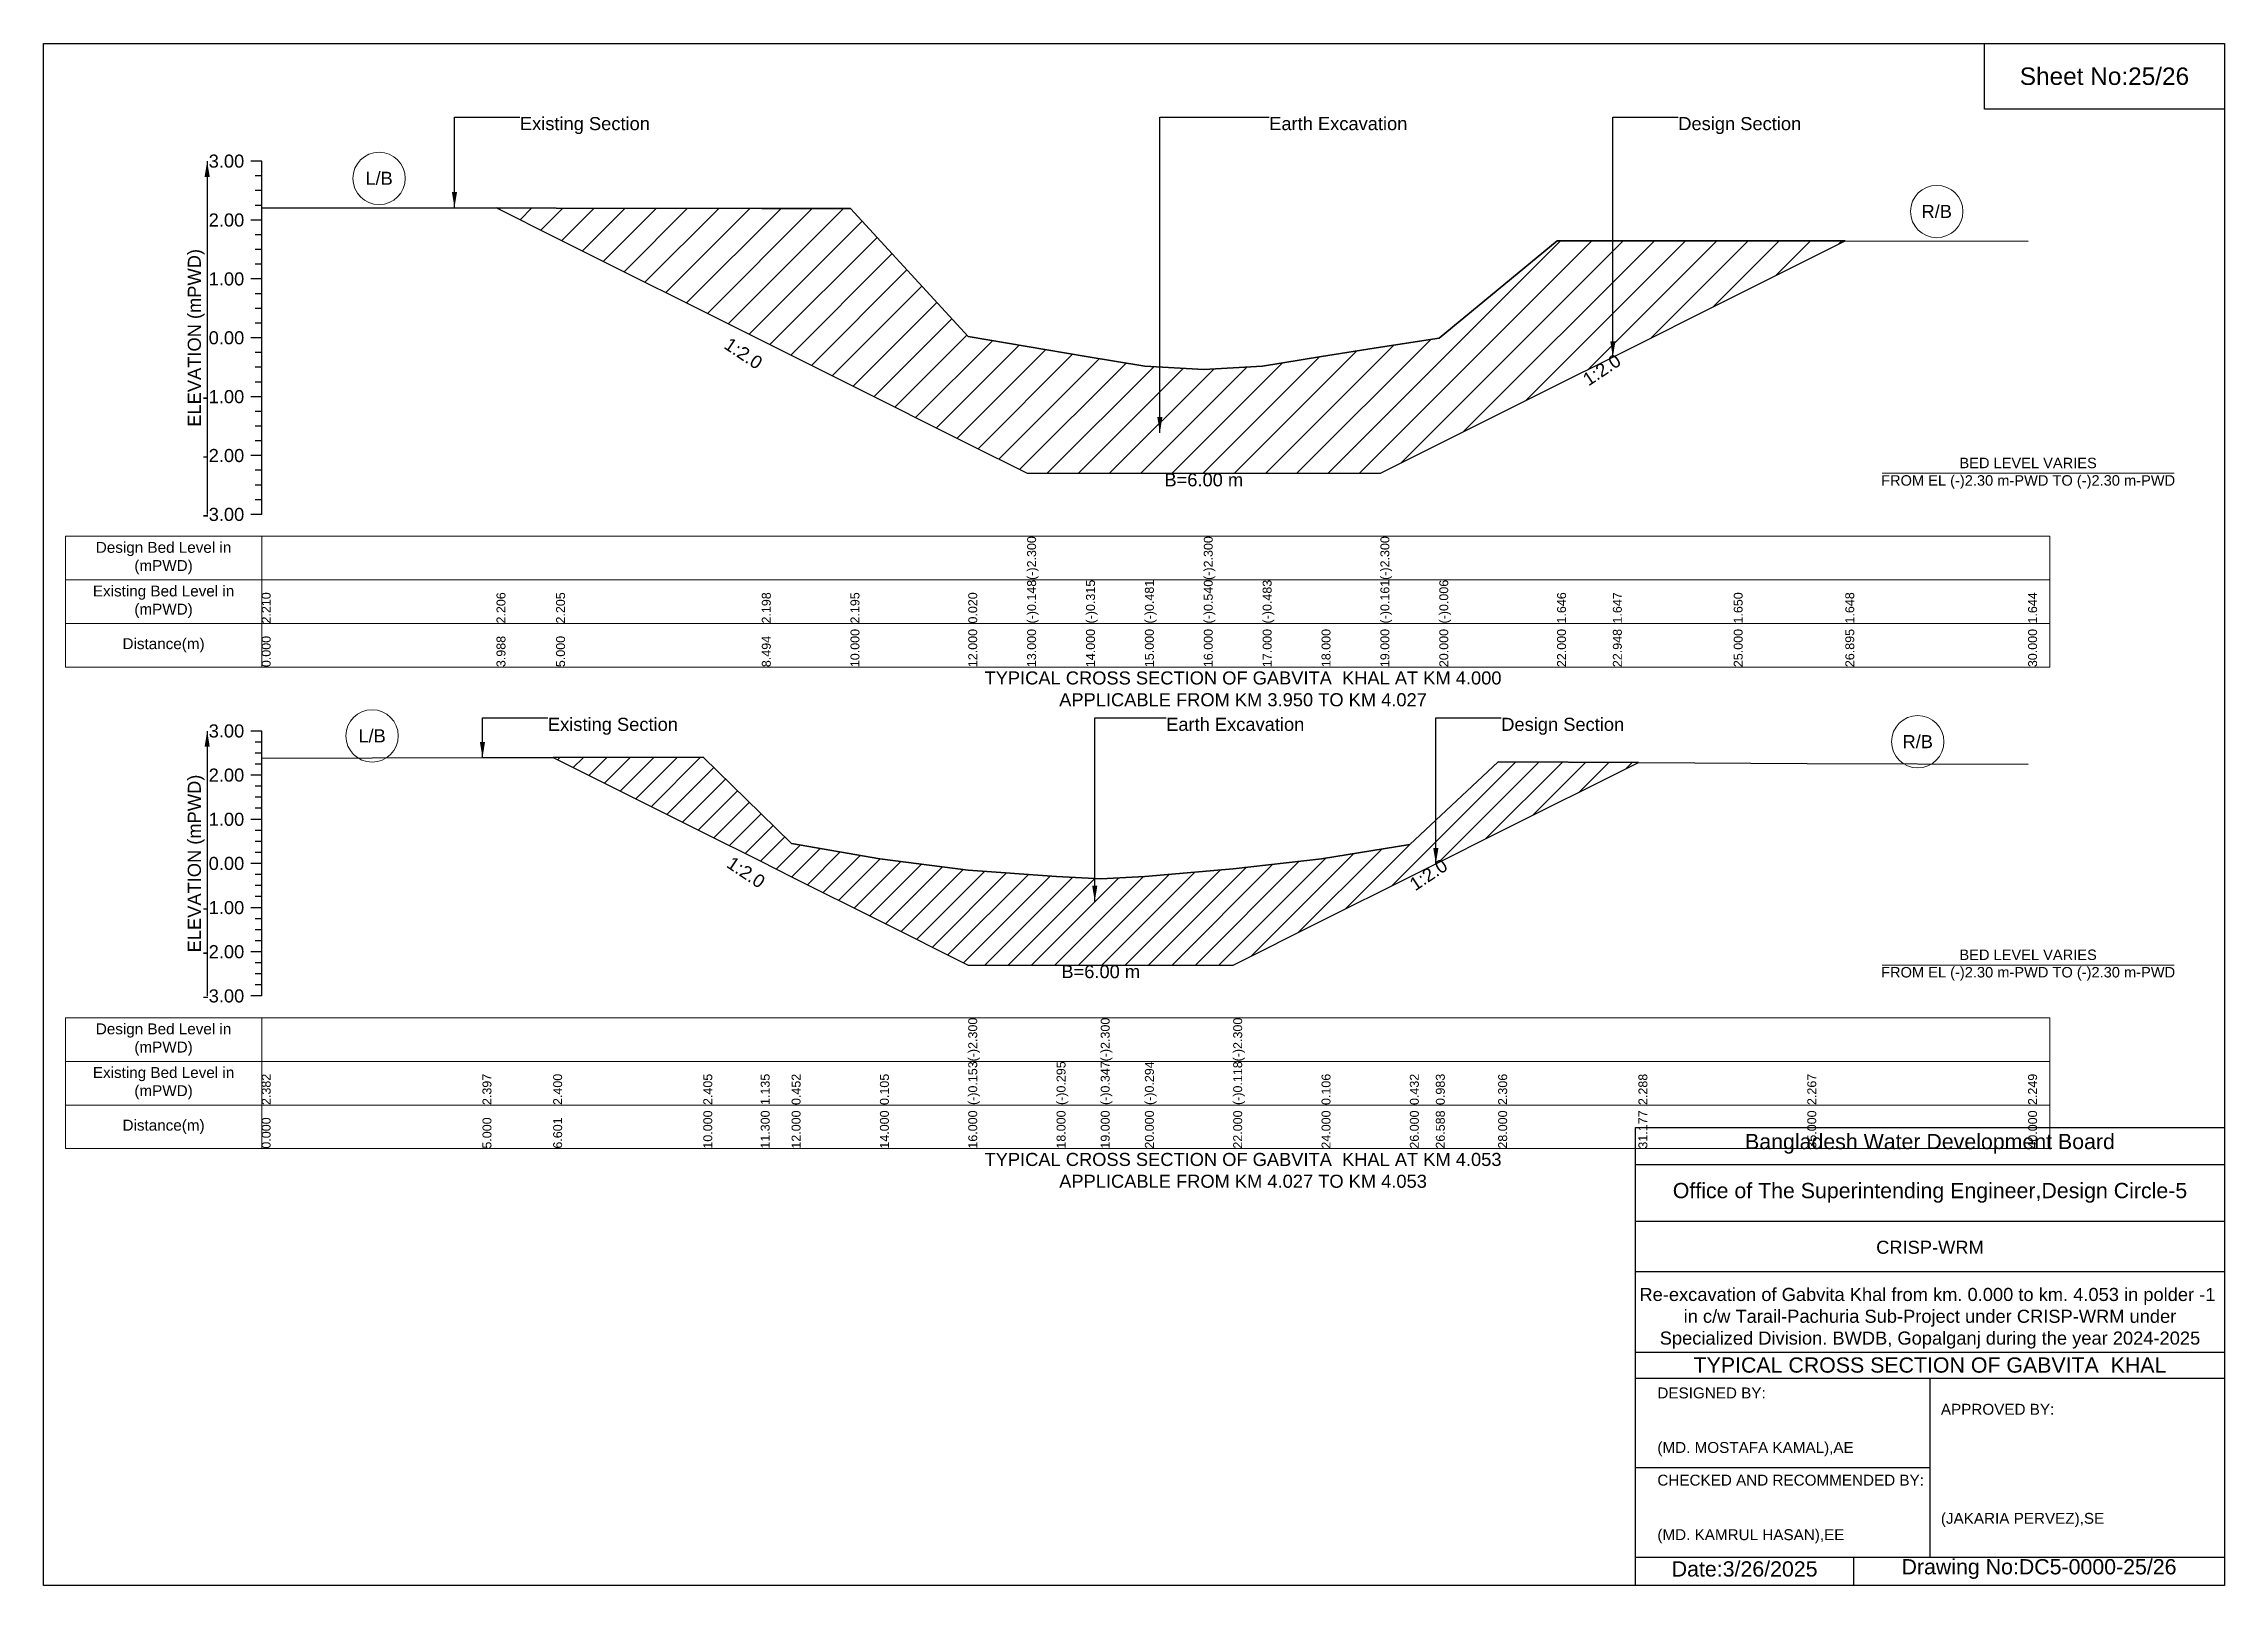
# Model space of a CAD drawing. Header units: feet. Extents: x 91000 to 358000, y -5687 to 0.
# Drawn here: x 340000 to 348000, y -5656 to 0 of the extents above; entities that cross this region are included whole.
import ezdxf

# ---------------------------------------------------------------- set-up
doc = ezdxf.new("R2010")
doc.units = ezdxf.units.FT
doc.header["$LTSCALE"] = 7
doc.header["$MEASUREMENT"] = 0
for name, color, linetype, lineweight in [('Cross section Data Border', 7, 'Continuous', 9), ('Cross Section Labels', 7, 'Continuous', 9), ('Existing_Bed_Level for Xsection', 7, 'Continuous', 25)]:
    doc.layers.add(name, color=color, linetype=linetype, lineweight=lineweight)
doc.styles.get("Standard").update_dxf_attribs({"font": 'arial.ttf'})
doc.dimstyles.get("Standard").update_dxf_attribs({"dimtxt": 0.18, "dimasz": 0.18, "dimexe": 0.18, "dimexo": 0.0625, "dimgap": 0.09, "dimtad": 0, "dimtih": 1, "dimtoh": 1, "dimdec": 4, "dimzin": 0, "dimdsep": 46, "dimtxsty": 'Standard', "dimcen": 0.09, "dimadec": 0, "dimazin": 0, "dimtfac": 1, "dimtdec": 4, "dimtofl": 0, "dimtmove": 0, "dimatfit": 3, "dimfxl": 1, "dimtolj": 1, "dimtzin": 0, "dimarcsym": 0})

msp = doc.modelspace()

# ---------------------------------------------------------------- texts
at = {"attachment_point": 5}
for s, insert, char_height in [('Sheet No:25/26', (347560, -120), 64), ('Bangladesh Water Development Board', (346920, -4036), 56), ('Office of The Superintending Engineer,Design Circle-5', (346920, -4216), 56)]:
    msp.add_mtext(s, dxfattribs=dict(at, insert=insert, char_height=char_height))
for s, insert, char_height, width, attachment_point in [('CRISP-WRM', (346920, -4416), 48, 2240, 5), ('Re-excavation of Gabvita Khal from km. 0.000 to km. 4.053 in polder -1  in c/w Tarail-Pachuria Sub-Project under CRISP-WRM under Specialized Division. BWDB, Gopalganj during the year 2024-2025', (346920, -4676), 48, 2160, 5), ('TYPICAL CROSS SECTION OF GABVITA  KHAL', (346920, -4848), 56, 2240, 5), ('DESIGNED BY:^J^J^J(MD. MOSTAFA KAMAL),AE', (345920, -5056), 40, 1120, 4), ('APPROVED BY:^J^J^J^J^J^J(JAKARIA PERVEZ),SE', (346960, -5216), 40, 1120, 4), ('CHECKED AND RECOMMENDED BY:^J^J^J(MD. KAMRUL HASAN),EE', (345920, -5376), 40, 1120, 4), ('Date:3/26/2025 ', (346240, -5596), 56, 1120, 5), ('Drawing No:DC5-0000-25/26', (347320, -5596), 56, 1760, 5)]:
    msp.add_mtext(s, dxfattribs=dict(insert=insert, char_height=char_height, width=width, attachment_point=attachment_point))
at = {"layer": 'Cross section Data Border', "char_height": 40, "width": 640, "attachment_point": 5}
for s, insert in [('Design Bed Level in (mPWD)', (340440, -1887.4)), ('Existing Bed Level in (mPWD)', (340440, -2047.4)), ('Distance(m)', (340440, -2207.4)), ('Design Bed Level in (mPWD)', (340440, -3653.8)), ('Existing Bed Level in (mPWD)', (340440, -3813.8)), ('Distance(m)', (340440, -3973.8))]:
    msp.add_mtext(s, dxfattribs=dict(at, insert=insert))
at = {"layer": 'Cross Section Labels'}
for s, insert, char_height, attachment_point in [('Existing Section', (341747.2, -269.4), 48, 1), ('Earth Excavation', (344496, -269.4), 48, 1), ('Design Section', (345996.7, -269.4), 48, 1), ('L/B', (341230.7, -494.4), 48, 5), ('R/B', (346944.7, -615.9), 48, 5), ('BED LEVEL VARIES ^JFROM EL (-)2.30 m-PWD TO (-)2.30 m-PWD', (347280, -1576.2), 38.4, 5), ('B=6.00 m', (344256, -1576.2), 48, 2), ('TYPICAL CROSS SECTION OF GABVITA  KHAL AT KM 4.000^JAPPLICABLE FROM KM 3.950 TO KM 4.027', (344400, -2367.4), 48, 5), ('Existing Section', (341850, -2473.2), 48, 1), ('Earth Excavation', (344118, -2473.2), 48, 1), ('Design Section', (345347.3, -2473.2), 48, 1), ('L/B', (341205, -2539.7), 48, 5), ('R/B', (346875, -2561), 48, 5), ('BED LEVEL VARIES ^JFROM EL (-)2.30 m-PWD TO (-)2.30 m-PWD', (347280, -3380.4), 38.4, 5), ('B=6.00 m', (343878, -3380.4), 48, 2), ('TYPICAL CROSS SECTION OF GABVITA  KHAL AT KM 4.053^JAPPLICABLE FROM KM 4.027 TO KM 4.053', (344400, -4133.8), 48, 5)]:
    msp.add_mtext(s, dxfattribs=dict(at, insert=insert, char_height=char_height, attachment_point=attachment_point))
at = {"layer": 'Cross Section Labels', "char_height": 48, "attachment_point": 2}
for insert, rotation in [((342580.7, -1116.5), 326.30993), ((345702.7, -1176.8), 33.69007), ((342590.2, -3020), 326.30993), ((345066.8, -3029), 33.69007)]:
    msp.add_mtext('1:2.0', dxfattribs=dict(at, insert=insert, rotation=rotation))
at = {"layer": 'Existing_Bed_Level for Xsection', "char_height": 48, "attachment_point": 6}
for s, insert in [('3.00', (340736, -431.4)), ('2.00', (340736, -647.4)), ('1.00', (340736, -863.4)), ('0.00', (340736, -1079.4)), ('-1.00', (340736, -1295.4)), ('-2.00', (340736, -1511.4)), ('-3.00', (340736, -1727.4)), ('3.00', (340736, -2521.8)), ('2.00', (340736, -2683.8)), ('1.00', (340736, -2845.8)), ('0.00', (340736, -3007.8)), ('-1.00', (340736, -3169.8)), ('-2.00', (340736, -3331.8)), ('-3.00', (340736, -3493.8))]:
    msp.add_mtext(s, dxfattribs=dict(at, insert=insert))
at = {"layer": 'Existing_Bed_Level for Xsection', "rotation": 90}
for s, insert, char_height, attachment_point in [('ELEVATION (mPWD)', (340560, -1079.4), 48, 5), ('(-)2.300', (343608, -1967.4), 32.8, 1), ('(-)2.300', (344256, -1967.4), 32.8, 1), ('(-)2.300', (344904, -1967.4), 32.8, 1), ('(-)0.148', (343608, -2127.4), 32.8, 1), ('(-)0.315', (343824, -2127.4), 32.8, 1), ('(-)0.481', (344040, -2127.4), 32.8, 1), ('(-)0.540', (344256, -2127.4), 32.8, 1), ('(-)0.483', (344472, -2127.4), 32.8, 1), ('(-)0.161', (344904, -2127.4), 32.8, 1), ('(-)0.006', (345120, -2127.4), 32.8, 1), ('2.210', (340800, -2127.4), 32.8, 1), ('2.206', (341661.4, -2127.4), 32.8, 1), ('2.205', (341880, -2127.4), 32.8, 1), ('2.198', (342634.7, -2127.4), 32.8, 1), ('2.195', (342960, -2127.4), 32.8, 1), ('0.020', (343392, -2127.4), 32.8, 1), ('1.646', (345552, -2127.4), 32.8, 1), ('1.647', (345756.7, -2127.4), 32.8, 1), ('1.650', (346200, -2127.4), 32.8, 1), ('1.648', (346609.4, -2127.4), 32.8, 1), ('1.644', (347280, -2127.4), 32.8, 1), ('10.000', (342960, -2287.4), 32.8, 1), ('12.000', (343392, -2287.4), 32.8, 1), ('13.000', (343608, -2287.4), 32.8, 1), ('14.000', (343824, -2287.4), 32.8, 1), ('15.000', (344040, -2287.4), 32.8, 1), ('16.000', (344256, -2287.4), 32.8, 1), ('17.000', (344472, -2287.4), 32.8, 1), ('18.000', (344688, -2287.4), 32.8, 1), ('19.000', (344904, -2287.4), 32.8, 1), ('20.000', (345120, -2287.4), 32.8, 1), ('22.000', (345552, -2287.4), 32.8, 1), ('22.948', (345756.7, -2287.4), 32.8, 1), ('25.000', (346200, -2287.4), 32.8, 1), ('26.895', (346609.4, -2287.4), 32.8, 1), ('30.000', (347280, -2287.4), 32.8, 1), ('0.000', (340800, -2287.4), 32.8, 1), ('3.988', (341661.4, -2287.4), 32.8, 1), ('5.000', (341880, -2287.4), 32.8, 1), ('8.494', (342634.7, -2287.4), 32.8, 1), ('ELEVATION (mPWD)', (340560, -3007.8), 48, 5), ('(-)2.300', (343392, -3733.8), 32.8, 1), ('(-)2.300', (343878, -3733.8), 32.8, 1), ('(-)2.300', (344364, -3733.8), 32.8, 1), ('(-)0.153', (343392, -3893.8), 32.8, 1), ('(-)0.295', (343716, -3893.8), 32.8, 1), ('(-)0.347', (343878, -3893.8), 32.8, 1), ('(-)0.294', (344040, -3893.8), 32.8, 1), ('(-)0.118', (344364, -3893.8), 32.8, 1), ('2.382', (340800, -3893.8), 32.8, 1), ('2.397', (341610, -3893.8), 32.8, 1), ('2.400', (341869.3, -3893.8), 32.8, 1), ('2.405', (342420, -3893.8), 32.8, 1), ('1.135', (342630.7, -3893.8), 32.8, 1), ('0.452', (342744, -3893.8), 32.8, 1), ('0.105', (343068, -3893.8), 32.8, 1), ('0.106', (344688, -3893.8), 32.8, 1), ('0.432', (345012, -3893.8), 32.8, 1), ('0.983', (345107.3, -3893.8), 32.8, 1), ('2.306', (345336, -3893.8), 32.8, 1), ('2.288', (345850.6, -3893.8), 32.8, 1), ('2.267', (346470, -3893.8), 32.8, 1), ('2.249', (347280, -3893.8), 32.8, 1), ('10.000', (342420, -4053.8), 32.8, 1), ('11.300', (342630.7, -4053.8), 32.8, 1), ('12.000', (342744, -4053.8), 32.8, 1), ('14.000', (343068, -4053.8), 32.8, 1), ('16.000', (343392, -4053.8), 32.8, 1), ('18.000', (343716, -4053.8), 32.8, 1), ('19.000', (343878, -4053.8), 32.8, 1), ('20.000', (344040, -4053.8), 32.8, 1), ('22.000', (344364, -4053.8), 32.8, 1), ('24.000', (344688, -4053.8), 32.8, 1), ('26.000', (345012, -4053.8), 32.8, 1), ('26.588', (345107.3, -4053.8), 32.8, 1), ('28.000', (345336, -4053.8), 32.8, 1), ('31.177', (345850.6, -4053.8), 32.8, 1), ('35.000', (346470, -4053.8), 32.8, 1), ('40.000', (347280, -4053.8), 32.8, 1), ('0.000', (340800, -4053.8), 32.8, 1), ('5.000', (341610, -4053.8), 32.8, 1), ('6.601', (341869.3, -4053.8), 32.8, 1)]:
    msp.add_mtext(s, dxfattribs=dict(at, insert=insert, char_height=char_height, attachment_point=attachment_point))

# ---------------------------------------------------------------- hatches: boundary and pattern name
at = {"layer": 'Existing_Bed_Level for Xsection'}
h = msp.add_hatch(dxfattribs=at)
h.set_pattern_fill('ANSI31', color=256, scale=648, style=0)
h.paths.add_polyline_path([(341661.4, -602.9), (341880, -712.2), (342634.7, -1089.5), (342960, -1252.2), (343392, -1468.2), (343608, -1576.2), (343824, -1576.2), (344040, -1576.2), (344256, -1576.2), (344472, -1576.2), (344688, -1576.2), (344904, -1576.2), (345120, -1468.2), (345552, -1252.2), (345756.7, -1149.8), (346200, -928.2), (346609.4, -723.5), (346200, -723), (345756.7, -723.6), (345552, -723.8), (345120, -1080.7), (344904, -1114), (344688, -1147.4), (344472, -1183.7), (344256, -1196), (344040, -1183.3), (343824, -1147.4), (343608, -1111.2), (343392, -1075), (342960, -605.2), (342634.7, -604.6), (341880, -603.1)])
h = msp.add_hatch(dxfattribs=at)
h.set_pattern_fill('ANSI31', color=256, scale=486, style=0)
h.paths.add_polyline_path([(341869.3, -2619.1), (342420, -2894.4), (342630.7, -2999.7), (342744, -3056.4), (343068, -3218.4), (343392, -3380.4), (343716, -3380.4), (343878, -3380.4), (344040, -3380.4), (344364, -3380.4), (344688, -3218.4), (345012, -3056.4), (345107.3, -3008.7), (345336, -2894.4), (345850.6, -2637.1), (345336, -2634.2), (345107.3, -2848.5), (345012, -2937.8), (344688, -2990.6), (344364, -3026.9), (344040, -3055.4), (343878, -3064), (343716, -3055.6), (343392, -3032.6), (343068, -2990.8), (342744, -2934.6), (342630.7, -2823.9), (342420, -2618.2)])

# ---------------------------------------------------------------- linework, layer by layer
for points in [[(340000, 0), (348000, 0), (348000, -5656), (340000, -5656)], [(347120, 0), (348000, 0), (348000, -240), (347120, -240)]]:
    msp.add_lwpolyline(points, close=True)
for points in [[(345840, -5656), (345840, -3976), (348000, -3976)], [(345840, -4112), (348000, -4112)], [(345840, -4320), (348000, -4320)], [(345840, -4504), (348000, -4504)], [(345840, -4800), (348000, -4800)], [(345840, -4896), (348000, -4896)], [(346920, -4896), (346920, -5552)], [(345840, -5224), (346920, -5224)], [(345840, -5552), (348000, -5552)], [(346640, -5552), (346640, -5656)]]:
    msp.add_lwpolyline(points)
at = {"layer": 'Cross section Data Border'}
for points in [[(340080, -1807.4), (347360, -1807.4), (347360, -2287.4), (340080, -2287.4)], [(340080, -3573.8), (347360, -3573.8), (347360, -4053.8), (340080, -4053.8)]]:
    msp.add_lwpolyline(points, close=True, dxfattribs=at)
for points in [[(340800, -1807.4), (340800, -2287.4)], [(340080, -1967.4), (347360, -1967.4)], [(340080, -2127.4), (347360, -2127.4)], [(340800, -3573.8), (340800, -4053.8)], [(340080, -3733.8), (347360, -3733.8)], [(340080, -3893.8), (347360, -3893.8)]]:
    msp.add_lwpolyline(points, dxfattribs=at)
at = {"layer": 'Cross Section Labels'}
for points in [[(346744.2, -1576.2), (347815.8, -1576.2)], [(346744.2, -3380.4), (347815.8, -3380.4)]]:
    msp.add_lwpolyline(points, dxfattribs=at)
for centre in [(341230.7, -494.4), (346944.7, -615.9), (341205, -2539.7), (346875, -2561)]:
    msp.add_circle(centre, 96, dxfattribs=at)
at = {"layer": 'Existing_Bed_Level for Xsection'}
for points in [[(340800, -431.4), (340760, -431.4)], [(340800, -1727.4), (340800, -1511.4), (340800, -1295.4), (340800, -1079.4), (340800, -863.4), (340800, -647.4), (340800, -431.4)], [(340800, -485.4), (340776, -485.4)], [(340800, -539.4), (340776, -539.4)], [(340800, -593.4), (340776, -593.4)], [(340800, -602), (341661.4, -602.9), (341880, -603.1), (342634.7, -604.6), (342960, -605.2), (343392, -1075), (343608, -1111.2), (343608, -1111.2), (343824, -1147.4), (344040, -1183.3), (344256, -1196), (344256, -1196), (344472, -1183.7), (344688, -1147.4), (344904, -1114), (344904, -1114), (345120, -1080.7), (345552, -723.8), (345756.7, -723.6), (346200, -723), (346609.4, -723.5), (347280, -724.3)], [(340800, -647.4), (340760, -647.4)], [(340800, -701.4), (340776, -701.4)], [(340800, -755.4), (340776, -755.4)], [(340800, -863.4), (340760, -863.4)], [(340800, -809.4), (340776, -809.4)], [(340800, -917.4), (340776, -917.4)], [(340800, -971.4), (340776, -971.4)], [(340800, -1025.4), (340776, -1025.4)], [(340800, -1079.4), (340760, -1079.4)], [(340800, -1133.4), (340776, -1133.4)], [(340800, -1187.4), (340776, -1187.4)], [(340800, -1241.4), (340776, -1241.4)], [(340800, -1295.4), (340760, -1295.4)], [(340800, -1349.4), (340776, -1349.4)], [(340800, -1403.4), (340776, -1403.4)], [(340800, -1511.4), (340760, -1511.4)], [(340800, -1457.4), (340776, -1457.4)], [(340800, -1565.4), (340776, -1565.4)], [(340800, -1619.4), (340776, -1619.4)], [(340800, -1673.4), (340776, -1673.4)], [(340800, -1727.4), (340760, -1727.4)], [(340800, -2521.8), (340760, -2521.8)], [(340800, -3493.8), (340800, -3331.8), (340800, -3169.8), (340800, -3007.8), (340800, -2845.8), (340800, -2683.8), (340800, -2521.8)], [(340800, -2562.3), (340776, -2562.3)], [(340800, -2602.8), (340776, -2602.8)], [(340800, -2621.9), (341610, -2619.5), (341869.3, -2619.1), (342420, -2618.2), (342630.7, -2823.9), (342744, -2934.6), (343068, -2990.8), (343392, -3032.6), (343392, -3032.6), (343716, -3055.6), (343878, -3064), (343878, -3064), (344040, -3055.4), (344364, -3026.9), (344364, -3026.9), (344688, -2990.6), (345012, -2937.8), (345107.3, -2848.5), (345336, -2634.2), (345850.6, -2637.1), (346470, -2640.5), (347280, -2643.4)], [(340800, -2683.8), (340760, -2683.8)], [(340800, -2643.3), (340776, -2643.3)], [(340800, -2724.3), (340776, -2724.3)], [(340800, -2764.8), (340776, -2764.8)], [(340800, -2845.8), (340760, -2845.8)], [(340800, -2805.3), (340776, -2805.3)], [(340800, -2886.3), (340776, -2886.3)], [(340800, -2926.8), (340776, -2926.8)], [(340800, -3007.8), (340760, -3007.8)], [(340800, -2967.3), (340776, -2967.3)], [(340800, -3048.3), (340776, -3048.3)], [(340800, -3088.8), (340776, -3088.8)], [(340800, -3169.8), (340760, -3169.8)], [(340800, -3129.3), (340776, -3129.3)], [(340800, -3210.3), (340776, -3210.3)], [(340800, -3250.8), (340776, -3250.8)], [(340800, -3331.8), (340760, -3331.8)], [(340800, -3291.3), (340776, -3291.3)], [(340800, -3372.3), (340776, -3372.3)], [(340800, -3412.8), (340776, -3412.8)], [(340800, -3493.8), (340760, -3493.8)], [(340800, -3453.3), (340776, -3453.3)]]:
    msp.add_lwpolyline(points, dxfattribs=at)
for points in [[(341661.4, -602.9), (341880, -712.2), (342634.7, -1089.5), (342960, -1252.2), (343392, -1468.2), (343608, -1576.2), (343608, -1576.2), (343824, -1576.2), (344040, -1576.2), (344256, -1576.2), (344256, -1576.2), (344472, -1576.2), (344688, -1576.2), (344904, -1576.2), (344904, -1576.2), (345120, -1468.2), (345552, -1252.2), (345756.7, -1149.8), (346200, -928.2), (346609.4, -723.5), (346609.4, -723.5), (346609.4, -723.5), (346200, -723), (345756.7, -723.6), (345552, -723.8), (345120, -1080.7), (344904, -1114), (344904, -1114), (344688, -1147.4), (344472, -1183.7), (344256, -1196), (344256, -1196), (344040, -1183.3), (343824, -1147.4), (343608, -1111.2), (343608, -1111.2), (343392, -1075), (342960, -605.2), (342634.7, -604.6), (341880, -603.1)], [(341869.3, -2619.1), (341869.3, -2619.1), (342420, -2894.4), (342630.7, -2999.7), (342744, -3056.4), (343068, -3218.4), (343392, -3380.4), (343392, -3380.4), (343716, -3380.4), (343878, -3380.4), (343878, -3380.4), (344040, -3380.4), (344364, -3380.4), (344364, -3380.4), (344688, -3218.4), (345012, -3056.4), (345107.3, -3008.7), (345336, -2894.4), (345850.6, -2637.1), (345850.6, -2637.1), (345850.6, -2637.1), (345336, -2634.2), (345107.3, -2848.5), (345012, -2937.8), (344688, -2990.6), (344364, -3026.9), (344364, -3026.9), (344040, -3055.4), (343878, -3064), (343878, -3064), (343716, -3055.6), (343392, -3032.6), (343392, -3032.6), (343068, -2990.8), (342744, -2934.6), (342630.7, -2823.9), (342420, -2618.2), (341869.3, -2619.1)]]:
    msp.add_lwpolyline(points, close=True, dxfattribs=at)

msp.set_redraw_order([(e.dxf.handle, doc.entitydb.next_handle()) for e in msp.query("TEXT MTEXT ATTDEF DIMENSION ARC_DIMENSION")])  # texts and dimensions are drawn at this point

# ---------------------------------------------------------------- leaders
at = {"layer": 'Cross Section Labels', "annotation_type": 0, "has_hookline": 1, "hookline_direction": 0}
for points, text_width in [([(341507.2, -602), (341507.2, -269.4), (341747.1, -269.4)], 467.2), ([(344094.9, -1427.4), (344094.9, -269.4), (344495.9, -269.4)], 497), ([(345756.7, -1149.8), (345756.7, -269.4), (345996.6, -269.4)], 441.2), ([(341610, -2619.5), (341610, -2473.2), (341849.9, -2473.2)], 467.2), ([(343856.1, -3146.7), (343856.1, -2473.2), (344117.9, -2473.2)], 497), ([(345107.3, -3008.7), (345107.3, -2473.2), (345347.2, -2473.2)], 441.2)]:
    msp.add_leader(points, dimstyle='Standard', override={"dimasz": 57.6}, dxfattribs=dict(at, text_width=text_width))
at = {"layer": 'Existing_Bed_Level for Xsection'}
for points in [[(340600, -431.4), (340600, -1727.4)], [(340600, -2521.8), (340600, -3493.8)]]:
    msp.add_leader(points, dimstyle='Standard', override={"dimasz": 57.6}, dxfattribs=at)

doc.saveas('drawing.dxf')
